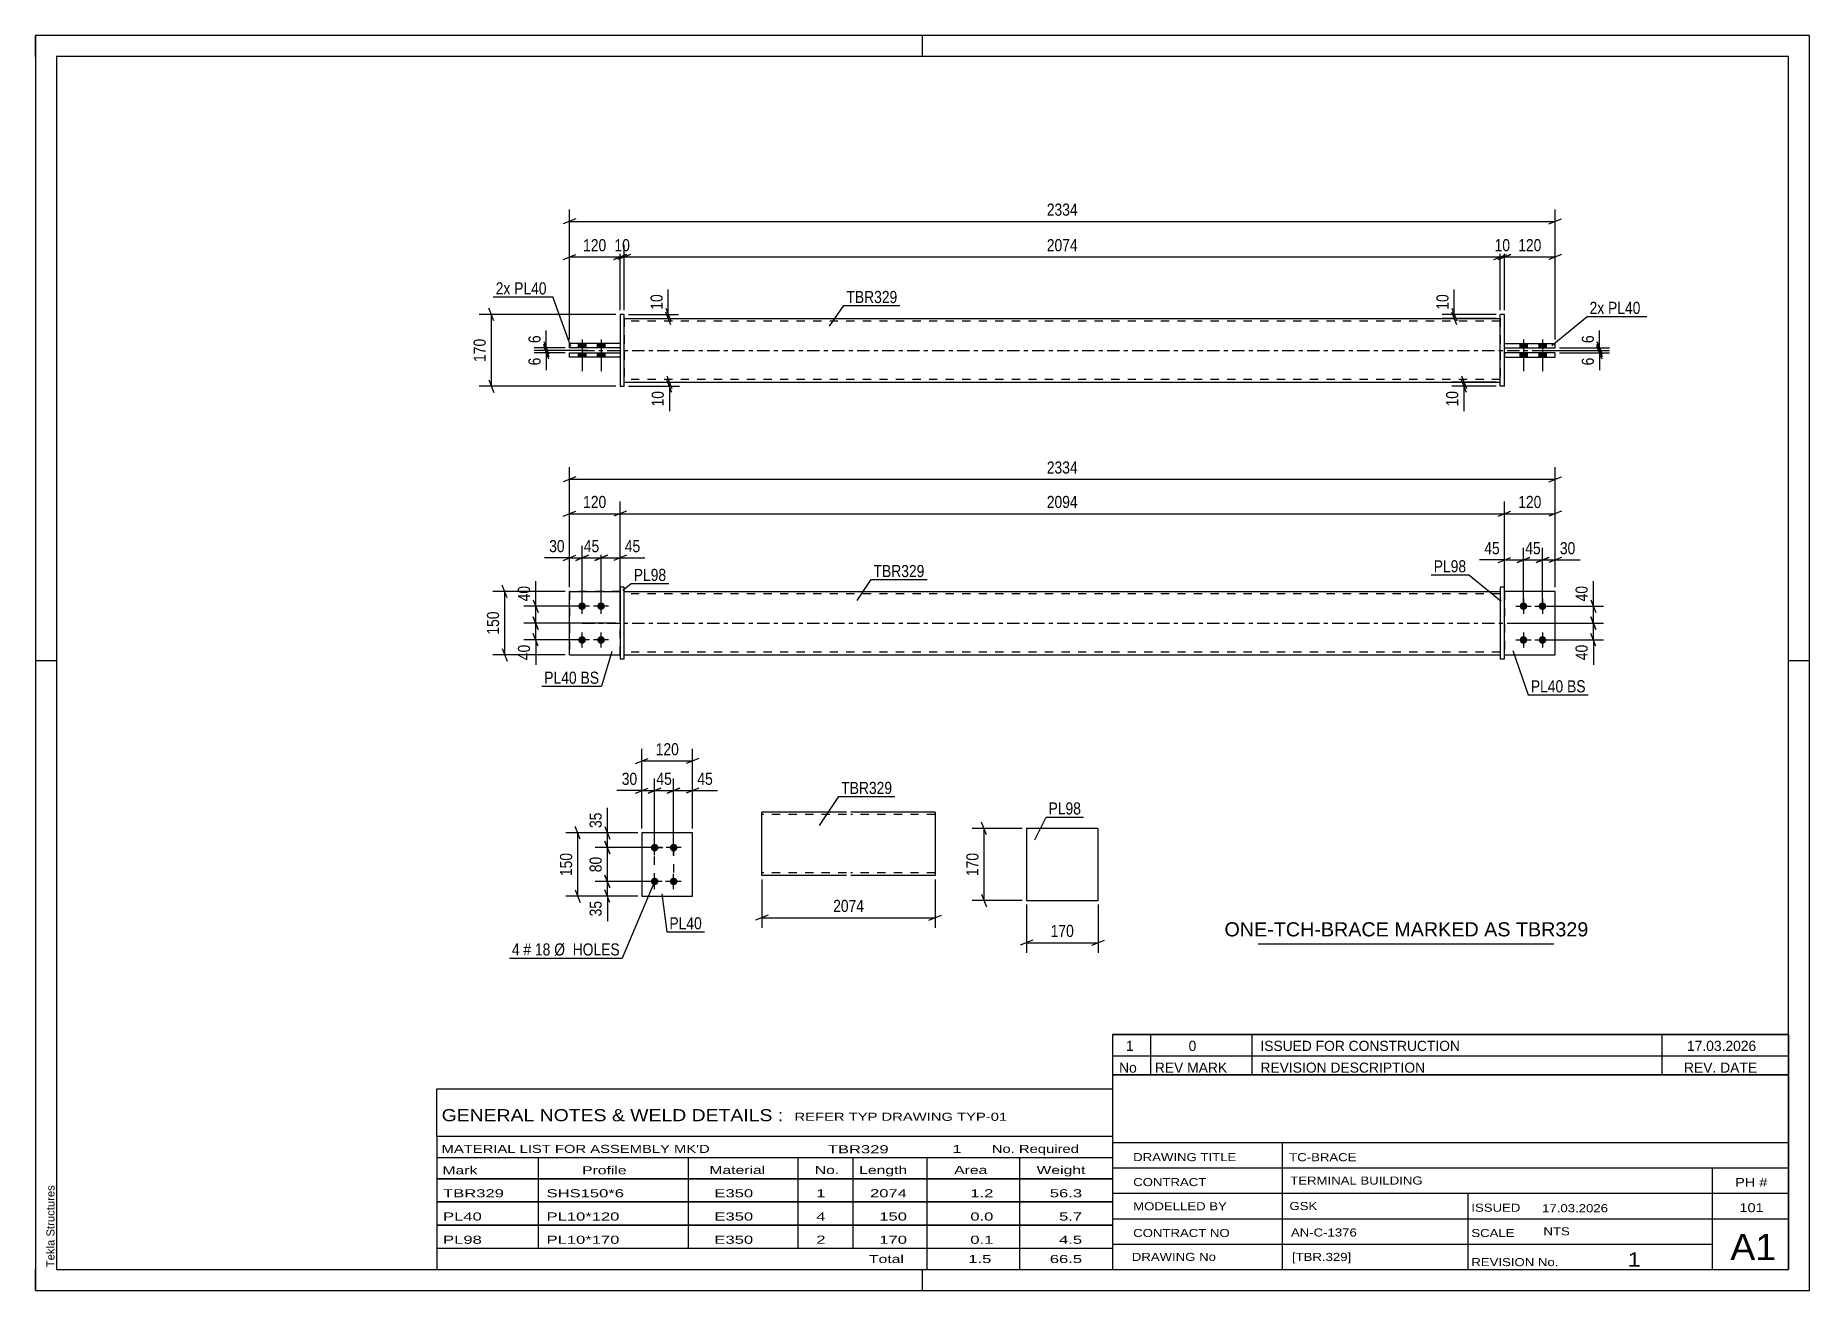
# Model space of a CAD drawing. Header units: millimetres. Extents: x 0 to 420, y 0 to 297.
import ezdxf

# ---------------------------------------------------------------- set-up
doc = ezdxf.new("R2010")
doc.units = ezdxf.units.MM
doc.linetypes.add('DXK_LINE_DOT2', pattern=[3.9198, 1.9599, -1.9599])
doc.linetypes.add('DXK_LINE_DOT3', pattern=[5.9187, 2.979, -0.9799, 0.9799, -0.9799])
doc.styles.add('Arial', font='ARIAL.TTF', dxfattribs={"height": 0.2})
doc.styles.add('Arial Narrow', font='ARIALN.TTF', dxfattribs={"height": 0.2})

# ---------------------------------------------------------------- blocks, each defined once
blk = doc.blocks.new('Unknown-580573640-1163')
at = {"color": 5, "linetype": 'Continuous'}
for p, q in [((420, 297), (0, 297)), ((0, 297), (0, 0)), ((0, 292), (0, 297)), ((210, 292), (210, 297)), ((420, 0), (420, 297)), ((415, 292), (5, 292)), ((5, 292), (5, 5)), ((415, 5), (415, 292)), ((5, 149), (0, 149)), ((420, 149), (415, 149)), ((0, 0), (0, 5)), ((5, 5), (415, 5)), ((210, 0), (210, 5)), ((0, 0), (420, 0))]:
    blk.add_line(p, q, dxfattribs=at)
at = {"color": 174, "linetype": 'Continuous', "style": 'Arial'}
blk.add_text('Tekla Structures', height=1.9102, rotation=90, dxfattribs=at).set_placement((4.5, 5.5))
blk = doc.blocks.new('Part-580573640-1794 - 1738')
at = {"color": 2, "linetype": 'Continuous'}
for p, q in [((126.4, 150.45), (126.4, 165.45)), ((126.4, 165.45), (138.4, 165.45)), ((126.4, 150.45), (138.4, 150.45))]:
    blk.add_line(p, q, dxfattribs=at)
at = {"color": 7, "linetype": 'DXK_LINE_DOT2'}
blk.add_line((138.4, 150.45), (138.4, 165.45), dxfattribs=at)
blk = doc.blocks.new('Part-580573640-1769 - 1738')
at = {"color": 2, "linetype": 'Continuous'}
for p, q in [((359.78, 165.45), (347.78, 165.45)), ((359.78, 150.45), (359.78, 165.45)), ((347.78, 150.45), (359.78, 150.45))]:
    blk.add_line(p, q, dxfattribs=at)
at = {"color": 7, "linetype": 'DXK_LINE_DOT2'}
blk.add_line((347.78, 165.45), (347.78, 150.45), dxfattribs=at)
blk = doc.blocks.new('Part-580573640-1764 - 1738')
at = {"color": 7, "linetype": 'DXK_LINE_DOT2'}
for p, q in [((359.78, 165.45), (347.78, 165.45)), ((347.78, 165.45), (347.78, 150.45)), ((359.78, 150.45), (359.78, 165.45)), ((347.78, 150.45), (359.78, 150.45))]:
    blk.add_line(p, q, dxfattribs=at)
blk = doc.blocks.new('Part-580573640-1784 - 1738')
at = {"color": 2, "linetype": 'Continuous'}
for p, q in [((346.78, 166.45), (346.78, 149.45)), ((347.78, 166.45), (346.78, 166.45)), ((347.78, 149.45), (347.78, 166.45)), ((346.78, 149.45), (347.78, 149.45))]:
    blk.add_line(p, q, dxfattribs=at)
blk = doc.blocks.new('Part-580573640-1799 - 1738')
at = {"color": 2, "linetype": 'Continuous'}
for p, q in [((139.4, 166.45), (138.4, 166.45)), ((138.4, 166.45), (138.4, 149.45)), ((139.4, 149.45), (139.4, 166.45)), ((138.4, 149.45), (139.4, 149.45))]:
    blk.add_line(p, q, dxfattribs=at)
blk = doc.blocks.new('Part-580573640-1789 - 1738')
at = {"color": 7, "linetype": 'DXK_LINE_DOT2'}
for p, q in [((138.4, 165.45), (126.4, 165.45)), ((126.4, 165.45), (126.4, 150.45)), ((138.4, 150.45), (138.4, 165.45)), ((126.4, 150.45), (138.4, 150.45))]:
    blk.add_line(p, q, dxfattribs=at)
blk = doc.blocks.new('Part-580573640-1804 - 1738')
at = {"color": 2, "linetype": 'Continuous'}
for p, q in [((139.4, 165.45), (346.78, 165.45)), ((139.4, 150.45), (346.78, 150.45))]:
    blk.add_line(p, q, dxfattribs=at)
at = {"color": 7, "linetype": 'DXK_LINE_DOT2'}
for p, q in [((139.4, 150.45), (139.4, 165.45)), ((346.78, 164.85), (139.4, 164.85)), ((346.78, 165.45), (346.78, 150.45)), ((346.78, 151.05), (139.4, 151.05))]:
    blk.add_line(p, q, dxfattribs=at)
at = {"color": 7, "linetype": 'DXK_LINE_DOT3'}
blk.add_line((129.4, 157.95), (356.78, 157.95), dxfattribs=at)
blk = doc.blocks.new('Bolt-580573640-1805 - 1738')
at = {"linetype": 'Continuous'}
for points in [[(352.28, 162.85, -1), (352.28, 161.05, -1)], [(356.78, 162.85, -1), (356.78, 161.05, -1)], [(352.28, 154.85, -1), (352.28, 153.05, -1)], [(356.78, 154.85, -1), (356.78, 153.05, -1)]]:
    blk.add_hatch(color=1, dxfattribs=at).paths.add_polyline_path(points)
at = {"color": 1, "linetype": 'Continuous'}
for p, q in [((350.48, 161.95), (354.08, 161.95)), ((352.28, 163.75), (352.28, 160.15)), ((354.98, 161.95), (358.58, 161.95)), ((356.78, 163.75), (356.78, 160.15)), ((352.28, 155.75), (352.28, 152.15)), ((356.78, 155.75), (356.78, 152.15)), ((350.48, 153.95), (354.08, 153.95)), ((354.98, 153.95), (358.58, 153.95))]:
    blk.add_line(p, q, dxfattribs=at)
blk = doc.blocks.new('Bolt-580573640-1806 - 1738')
at = {"linetype": 'Continuous'}
for points in [[(129.4, 161.05, -1), (129.4, 162.85, -1)], [(133.9, 161.05, -1), (133.9, 162.85, -1)], [(129.4, 153.05, -1), (129.4, 154.85, -1)], [(133.9, 153.05, -1), (133.9, 154.85, -1)]]:
    blk.add_hatch(color=1, dxfattribs=at).paths.add_polyline_path(points)
at = {"color": 1, "linetype": 'Continuous'}
for p, q in [((131.2, 161.95), (127.6, 161.95)), ((129.4, 160.15), (129.4, 163.75)), ((135.7, 161.95), (132.1, 161.95)), ((133.9, 160.15), (133.9, 163.75)), ((129.4, 152.15), (129.4, 155.75)), ((133.9, 152.15), (133.9, 155.75)), ((131.2, 153.95), (127.6, 153.95)), ((135.7, 153.95), (132.1, 153.95))]:
    blk.add_line(p, q, dxfattribs=at)
blk = doc.blocks.new('Part-580573640-1418 - 1390')
at = {"color": 2, "linetype": 'Continuous'}
for p, q in [((347.78, 224.09), (359.78, 224.09)), ((347.78, 223.09), (359.78, 223.09)), ((359.78, 223.09), (359.78, 224.09))]:
    blk.add_line(p, q, dxfattribs=at)
at = {"color": 7, "linetype": 'DXK_LINE_DOT2'}
blk.add_line((347.78, 223.09), (347.78, 224.09), dxfattribs=at)
blk = doc.blocks.new('Part-580573640-1445 - 1390')
at = {"color": 2, "linetype": 'Continuous'}
for p, q in [((139.4, 229.99), (346.78, 229.99)), ((139.4, 214.99), (346.78, 214.99))]:
    blk.add_line(p, q, dxfattribs=at)
at = {"color": 7, "linetype": 'DXK_LINE_DOT2'}
for p, q in [((139.4, 229.99), (139.4, 214.99)), ((346.78, 229.39), (139.4, 229.39)), ((346.78, 229.99), (346.78, 214.99)), ((346.78, 215.59), (139.4, 215.59))]:
    blk.add_line(p, q, dxfattribs=at)
at = {"color": 7, "linetype": 'DXK_LINE_DOT3'}
blk.add_line((129.4, 222.49), (356.78, 222.49), dxfattribs=at)
blk = doc.blocks.new('Bolt-580573640-1429 - 1390')
at = {"linetype": 'Continuous'}
for points in [[(128.5, 223.09), (130.3, 223.09), (130.3, 224.09), (128.5, 224.09)], [(128.5, 223.09), (130.3, 223.09), (130.3, 224.09), (128.5, 224.09)], [(133, 223.09), (134.8, 223.09), (134.8, 224.09), (133, 224.09)], [(133, 223.09), (134.8, 223.09), (134.8, 224.09), (133, 224.09)], [(128.5, 220.89), (130.3, 220.89), (130.3, 221.89), (128.5, 221.89)], [(128.5, 220.89), (130.3, 220.89), (130.3, 221.89), (128.5, 221.89)], [(133, 220.89), (134.8, 220.89), (134.8, 221.89), (133, 221.89)], [(133, 220.89), (134.8, 220.89), (134.8, 221.89), (133, 221.89)]]:
    blk.add_hatch(color=1, dxfattribs=at).paths.add_polyline_path(points)
at = {"color": 1, "linetype": 'Continuous'}
for p, q in [((128.5, 224.09), (128.5, 223.09)), ((128.5, 224.09), (128.5, 223.09)), ((129.4, 225.09), (129.4, 217.59)), ((129.4, 225.09), (129.4, 217.59)), ((130.3, 224.09), (130.3, 223.09)), ((130.3, 224.09), (130.3, 223.09)), ((133, 224.09), (133, 223.09)), ((133, 224.09), (133, 223.09)), ((133.9, 225.09), (133.9, 217.59)), ((133.9, 225.09), (133.9, 217.59)), ((134.8, 224.09), (134.8, 223.09)), ((134.8, 224.09), (134.8, 223.09)), ((128.5, 221.89), (128.5, 220.89)), ((128.5, 221.89), (128.5, 220.89)), ((130.3, 221.89), (130.3, 220.89)), ((130.3, 221.89), (130.3, 220.89)), ((133, 221.89), (133, 220.89)), ((133, 221.89), (133, 220.89)), ((134.8, 221.89), (134.8, 220.89)), ((134.8, 221.89), (134.8, 220.89))]:
    blk.add_line(p, q, dxfattribs=at)
blk = doc.blocks.new('Part-580573640-1446 - 1390')
at = {"color": 2, "linetype": 'Continuous'}
for p, q in [((139.4, 230.99), (138.4, 230.99)), ((138.4, 230.99), (138.4, 213.99)), ((139.4, 213.99), (139.4, 230.99)), ((138.4, 213.99), (139.4, 213.99))]:
    blk.add_line(p, q, dxfattribs=at)
blk = doc.blocks.new('Bolt-580573640-1430 - 1390')
at = {"linetype": 'Continuous'}
for points in [[(353.18, 224.09), (351.38, 224.09), (351.38, 223.09), (353.18, 223.09)], [(353.18, 224.09), (351.38, 224.09), (351.38, 223.09), (353.18, 223.09)], [(357.68, 224.09), (355.88, 224.09), (355.88, 223.09), (357.68, 223.09)], [(357.68, 224.09), (355.88, 224.09), (355.88, 223.09), (357.68, 223.09)], [(353.18, 221.89), (351.38, 221.89), (351.38, 220.89), (353.18, 220.89)], [(353.18, 221.89), (351.38, 221.89), (351.38, 220.89), (353.18, 220.89)], [(357.68, 221.89), (355.88, 221.89), (355.88, 220.89), (357.68, 220.89)], [(357.68, 221.89), (355.88, 221.89), (355.88, 220.89), (357.68, 220.89)]]:
    blk.add_hatch(color=1, dxfattribs=at).paths.add_polyline_path(points)
at = {"color": 1, "linetype": 'Continuous'}
for p, q in [((351.38, 224.09), (351.38, 223.09)), ((351.38, 224.09), (351.38, 223.09)), ((352.28, 225.09), (352.28, 217.59)), ((352.28, 225.09), (352.28, 217.59)), ((353.18, 224.09), (353.18, 223.09)), ((353.18, 224.09), (353.18, 223.09)), ((355.88, 224.09), (355.88, 223.09)), ((355.88, 224.09), (355.88, 223.09)), ((356.78, 225.09), (356.78, 217.59)), ((356.78, 225.09), (356.78, 217.59)), ((357.68, 224.09), (357.68, 223.09)), ((357.68, 224.09), (357.68, 223.09)), ((351.38, 221.89), (351.38, 220.89)), ((351.38, 221.89), (351.38, 220.89)), ((353.18, 221.89), (353.18, 220.89)), ((353.18, 221.89), (353.18, 220.89)), ((355.88, 221.89), (355.88, 220.89)), ((355.88, 221.89), (355.88, 220.89)), ((357.68, 221.89), (357.68, 220.89)), ((357.68, 221.89), (357.68, 220.89))]:
    blk.add_line(p, q, dxfattribs=at)
blk = doc.blocks.new('Part-580573640-1451 - 1390')
at = {"color": 2, "linetype": 'Continuous'}
for p, q in [((126.4, 221.89), (138.4, 221.89)), ((126.4, 220.89), (126.4, 221.89)), ((138.4, 220.89), (126.4, 220.89))]:
    blk.add_line(p, q, dxfattribs=at)
at = {"color": 7, "linetype": 'DXK_LINE_DOT2'}
blk.add_line((138.4, 221.89), (138.4, 220.89), dxfattribs=at)
blk = doc.blocks.new('Part-580573640-1456 - 1390')
at = {"color": 2, "linetype": 'Continuous'}
for p, q in [((138.4, 224.09), (126.4, 224.09)), ((126.4, 223.09), (126.4, 224.09)), ((138.4, 223.09), (126.4, 223.09))]:
    blk.add_line(p, q, dxfattribs=at)
at = {"color": 7, "linetype": 'DXK_LINE_DOT2'}
blk.add_line((138.4, 224.09), (138.4, 223.09), dxfattribs=at)
blk = doc.blocks.new('Part-580573640-1457 - 1390')
at = {"color": 2, "linetype": 'Continuous'}
for p, q in [((346.78, 213.99), (346.78, 230.99)), ((347.78, 230.99), (346.78, 230.99)), ((347.78, 213.99), (347.78, 230.99)), ((347.78, 213.99), (346.78, 213.99))]:
    blk.add_line(p, q, dxfattribs=at)
blk = doc.blocks.new('Part-580573640-1462 - 1390')
at = {"color": 2, "linetype": 'Continuous'}
for p, q in [((359.78, 221.89), (347.78, 221.89)), ((347.78, 220.89), (359.78, 220.89)), ((359.78, 220.89), (359.78, 221.89))]:
    blk.add_line(p, q, dxfattribs=at)
at = {"color": 7, "linetype": 'DXK_LINE_DOT2'}
blk.add_line((347.78, 221.89), (347.78, 220.89), dxfattribs=at)
blk = doc.blocks.new('Bolt-580573640-2158 - 2123')
at = {"linetype": 'Continuous'}
for points in [[(146.58, 103.91, -1), (146.58, 105.71, -1)], [(151.08, 103.91, -1), (151.08, 105.71, -1)], [(146.58, 95.91, -1), (146.58, 97.71, -1)], [(151.08, 95.91, -1), (151.08, 97.71, -1)]]:
    blk.add_hatch(color=1, dxfattribs=at).paths.add_polyline_path(points)
at = {"color": 1, "linetype": 'Continuous'}
for p, q in [((146.58, 103.01), (146.58, 106.61)), ((151.08, 103.01), (151.08, 106.61)), ((148.38, 104.81), (144.78, 104.81)), ((152.88, 104.81), (149.28, 104.81)), ((148.38, 96.81), (144.78, 96.81)), ((146.58, 95.01), (146.58, 98.61)), ((152.88, 96.81), (149.28, 96.81)), ((151.08, 95.01), (151.08, 98.61))]:
    blk.add_line(p, q, dxfattribs=at)
blk = doc.blocks.new('Part-580573640-2163 - 2123')
at = {"color": 2, "linetype": 'Continuous'}
for p, q in [((155.58, 108.31), (143.58, 108.31)), ((143.58, 108.31), (143.58, 93.31)), ((155.58, 93.31), (155.58, 108.31)), ((143.58, 93.31), (155.58, 93.31))]:
    blk.add_line(p, q, dxfattribs=at)
blk = doc.blocks.new('Part-580573640-2294 - 2288')
at = {"color": 2, "linetype": 'Continuous'}
for p, q in [((251.59, 109.31), (234.59, 109.31)), ((234.59, 109.31), (234.59, 92.31)), ((251.59, 92.31), (251.59, 109.31)), ((234.59, 92.31), (251.59, 92.31))]:
    blk.add_line(p, q, dxfattribs=at)
blk = doc.blocks.new('Part-580573640-2321 - 2313')
at = {"color": 2, "linetype": 'Continuous'}
for p, q in [((192, 113.23), (172, 113.23)), ((172, 98.32), (172, 113.23)), ((213, 113.23), (193, 113.23)), ((213, 113.23), (213, 113.14)), ((213, 113.14), (213, 112.03)), ((213, 112.03), (213, 98.23)), ((172, 98.23), (172, 98.32)), ((192, 98.23), (172, 98.23)), ((213, 98.23), (193, 98.23))]:
    blk.add_line(p, q, dxfattribs=at)
at = {"color": 7, "linetype": 'DXK_LINE_DOT2'}
for p, q in [((192, 112.63), (172, 112.63)), ((213, 112.63), (193, 112.63)), ((213, 112.88), (213, 112.03)), ((172, 98.83), (172, 98.88)), ((192, 98.83), (172, 98.83)), ((172, 98.23), (172, 98.23)), ((213, 98.83), (193, 98.83)), ((213, 98.88), (213, 98.97)), ((213, 98.83), (213, 98.88)), ((213, 98.83), (213, 98.88))]:
    blk.add_line(p, q, dxfattribs=at)
blk = doc.blocks.new('Rectangle-580573640-2273 - 2123')
at = {"color": 1, "linetype": 'DXK_LINE_DOT2'}
blk.add_lwpolyline([(146.58, 104.81), (151.08, 104.81), (151.08, 96.81), (146.58, 96.81), (146.58, 104.81)], close=True, dxfattribs=at)
blk = doc.blocks.new('StraightDimension-580573640-1826 - 1738')
at = {"color": 7, "linetype": 'Continuous'}
for p, q in [((350.78, 172.29), (353.78, 173.49)), ((352.28, 162.95), (352.28, 175.74)), ((352.28, 172.89), (356.78, 172.89)), ((358.28, 173.49), (355.28, 172.29)), ((356.78, 162.95), (356.78, 175.74))]:
    blk.add_line(p, q, dxfattribs=at)
at = {"color": 0}
blk.add_wipeout([(356.96, 173.64), (356.96, 177.84), (352.1, 177.84), (352.1, 173.64)], dxfattribs=at)
at = {"color": 3, "style": 'Arial Narrow'}
blk.add_text('45', height=2.863, dxfattribs=at).set_placement((352.7, 174.24))
blk = doc.blocks.new('StraightDimension-580573640-1914 - 1738')
at = {"color": 7, "linetype": 'Continuous'}
for p, q in [((138.4, 158.95), (138.4, 186.68)), ((347.78, 166.45), (347.78, 186.68)), ((139.9, 184.43), (136.9, 183.23)), ((138.4, 183.83), (347.78, 183.83)), ((346.28, 183.23), (349.28, 184.43))]:
    blk.add_line(p, q, dxfattribs=at)
at = {"color": 0}
blk.add_wipeout([(247.34, 184.58), (247.34, 188.78), (238.83, 188.78), (238.83, 184.58)], dxfattribs=at)
at = {"color": 3, "style": 'Arial Narrow'}
blk.add_text('2094', height=2.863, dxfattribs=at).set_placement((239.43, 185.18))
blk = doc.blocks.new('StraightDimension-580573640-1991 - 1738')
at = {"color": 7, "linetype": 'Continuous'}
for p, q in [((137.4, 157.95), (115.58, 157.95)), ((117.83, 159.45), (119.03, 156.45)), ((119.03, 152.45), (117.83, 155.45)), ((118.43, 153.95), (118.43, 157.95)), ((128.4, 153.95), (115.58, 153.95))]:
    blk.add_line(p, q, dxfattribs=at)
at = {"color": 0}
blk.add_wipeout([(117.68, 153.43), (113.48, 153.43), (113.48, 148.57), (117.68, 148.57)], dxfattribs=at)
at = {"color": 7, "linetype": 'Continuous'}
blk.add_line((118.43, 153.95), (118.43, 148.05), dxfattribs=at)
blk.add_line((118.43, 153.95), (118.43, 148.05), dxfattribs=at)
at = {"color": 3, "style": 'Arial Narrow'}
blk.add_text('40', height=2.863, rotation=90.0002, dxfattribs=at).set_placement((117.08, 149.17))
blk = doc.blocks.new('StraightDimension-580573640-1974 - 1738')
at = {"color": 7, "linetype": 'Continuous'}
for p, q in [((132.4, 172.78), (135.4, 173.98)), ((133.9, 162.95), (133.9, 176.23)), ((133.9, 173.38), (138.4, 173.38)), ((139.9, 173.98), (136.9, 172.78)), ((138.4, 166.45), (138.4, 176.23))]:
    blk.add_line(p, q, dxfattribs=at)
at = {"color": 0}
blk.add_wipeout([(143.78, 174.13), (143.78, 178.33), (138.92, 178.33), (138.92, 174.13)], dxfattribs=at)
at = {"color": 7, "linetype": 'Continuous'}
blk.add_line((138.4, 173.38), (144.3, 173.38), dxfattribs=at)
blk.add_line((138.4, 173.38), (144.3, 173.38), dxfattribs=at)
at = {"color": 3, "style": 'Arial Narrow'}
blk.add_text('45', height=2.863, dxfattribs=at).set_placement((139.52, 174.73))
blk = doc.blocks.new('StraightDimension-580573640-2000 - 1738')
at = {"color": 7, "linetype": 'Continuous'}
for p, q in [((128.4, 161.95), (115.58, 161.95)), ((117.83, 163.45), (119.03, 160.45)), ((118.43, 157.95), (118.43, 161.95)), ((137.4, 157.95), (115.58, 157.95)), ((119.03, 156.45), (117.83, 159.45))]:
    blk.add_line(p, q, dxfattribs=at)
at = {"color": 0}
blk.add_wipeout([(117.68, 167.34), (113.48, 167.34), (113.48, 162.48), (117.68, 162.48)], dxfattribs=at)
at = {"color": 7, "linetype": 'Continuous'}
blk.add_line((118.43, 161.95), (118.43, 167.86), dxfattribs=at)
blk.add_line((118.43, 161.95), (118.43, 167.86), dxfattribs=at)
at = {"color": 3, "style": 'Arial Narrow'}
blk.add_text('40', height=2.863, rotation=90.0002, dxfattribs=at).set_placement((117.08, 163.08))
blk = doc.blocks.new('StraightDimension-580573640-1961 - 1738')
at = {"color": 7, "linetype": 'Continuous'}
for p, q in [((127.9, 172.78), (130.9, 173.98)), ((129.4, 162.95), (129.4, 176.23)), ((129.4, 173.38), (133.9, 173.38)), ((135.4, 173.98), (132.4, 172.78)), ((133.9, 162.95), (133.9, 176.23))]:
    blk.add_line(p, q, dxfattribs=at)
at = {"color": 0}
blk.add_wipeout([(134.08, 174.13), (134.08, 178.33), (129.22, 178.33), (129.22, 174.13)], dxfattribs=at)
at = {"color": 3, "style": 'Arial Narrow'}
blk.add_text('45', height=2.863, dxfattribs=at).set_placement((129.82, 174.73))
blk = doc.blocks.new('StraightDimension-580573640-1810 - 1738')
at = {"color": 7, "linetype": 'Continuous'}
for p, q in [((355.28, 172.29), (358.28, 173.49)), ((356.78, 162.95), (356.78, 175.74)), ((356.78, 172.89), (359.78, 172.89)), ((361.28, 173.49), (358.28, 172.29)), ((359.78, 166.45), (359.78, 175.74))]:
    blk.add_line(p, q, dxfattribs=at)
at = {"color": 0}
blk.add_wipeout([(365.16, 173.64), (365.16, 177.84), (360.3, 177.84), (360.3, 173.64)], dxfattribs=at)
at = {"color": 7, "linetype": 'Continuous'}
blk.add_line((359.78, 172.89), (365.68, 172.89), dxfattribs=at)
blk.add_line((359.78, 172.89), (365.68, 172.89), dxfattribs=at)
at = {"color": 3, "style": 'Arial Narrow'}
blk.add_text('30', height=2.863, dxfattribs=at).set_placement((360.9, 174.24))
blk = doc.blocks.new('StraightDimension-580573640-1839 - 1738')
at = {"color": 7, "linetype": 'Continuous'}
for p, q in [((346.28, 172.29), (349.28, 173.49)), ((347.78, 166.45), (347.78, 175.74)), ((347.78, 172.89), (352.28, 172.89)), ((353.78, 173.49), (350.78, 172.29)), ((352.28, 162.95), (352.28, 175.74))]:
    blk.add_line(p, q, dxfattribs=at)
at = {"color": 0}
blk.add_wipeout([(347.25, 173.64), (347.25, 177.84), (342.4, 177.84), (342.4, 173.64)], dxfattribs=at)
at = {"color": 7, "linetype": 'Continuous'}
blk.add_line((347.78, 172.89), (341.87, 172.89), dxfattribs=at)
blk.add_line((347.78, 172.89), (341.87, 172.89), dxfattribs=at)
at = {"color": 3, "style": 'Arial Narrow'}
blk.add_text('45', height=2.863, dxfattribs=at).set_placement((343, 174.24))
blk = doc.blocks.new('StraightDimension-580573640-1856 - 1738')
at = {"color": 7, "linetype": 'Continuous'}
for p, q in [((126.4, 166.45), (126.4, 194.83)), ((359.78, 166.45), (359.78, 194.83)), ((127.9, 192.58), (124.9, 191.38)), ((126.4, 191.98), (359.78, 191.98)), ((358.28, 191.38), (361.28, 192.58))]:
    blk.add_line(p, q, dxfattribs=at)
at = {"color": 0}
blk.add_wipeout([(247.34, 192.73), (247.34, 196.93), (238.83, 196.93), (238.83, 192.73)], dxfattribs=at)
at = {"color": 3, "style": 'Arial Narrow'}
blk.add_text('2334', height=2.863, dxfattribs=at).set_placement((239.43, 193.33))
blk = doc.blocks.new('StraightDimension-580573640-1876 - 1738')
at = {"color": 7, "linetype": 'Continuous'}
for p, q in [((357.78, 161.95), (371.22, 161.95)), ((368.22, 163.45), (369.42, 160.45)), ((368.82, 157.95), (368.82, 161.95)), ((348.78, 157.95), (371.22, 157.95)), ((369.42, 156.45), (368.22, 159.45))]:
    blk.add_line(p, q, dxfattribs=at)
at = {"color": 0}
blk.add_wipeout([(368.07, 167.34), (363.87, 167.34), (363.87, 162.48), (368.07, 162.48)], dxfattribs=at)
at = {"color": 7, "linetype": 'Continuous'}
blk.add_line((368.82, 161.95), (368.82, 167.86), dxfattribs=at)
blk.add_line((368.82, 161.95), (368.82, 167.86), dxfattribs=at)
at = {"color": 3, "style": 'Arial Narrow'}
blk.add_text('40', height=2.863, rotation=90.0002, dxfattribs=at).set_placement((367.47, 163.08))
blk = doc.blocks.new('StraightDimension-580573640-1885 - 1738')
at = {"color": 7, "linetype": 'Continuous'}
for p, q in [((348.78, 157.95), (371.22, 157.95)), ((368.22, 159.45), (369.42, 156.45)), ((369.42, 152.45), (368.22, 155.45)), ((368.82, 153.95), (368.82, 157.95)), ((357.78, 153.95), (371.22, 153.95))]:
    blk.add_line(p, q, dxfattribs=at)
at = {"color": 0}
blk.add_wipeout([(368.07, 153.43), (363.87, 153.43), (363.87, 148.57), (368.07, 148.57)], dxfattribs=at)
at = {"color": 7, "linetype": 'Continuous'}
blk.add_line((368.82, 153.95), (368.82, 148.05), dxfattribs=at)
blk.add_line((368.82, 153.95), (368.82, 148.05), dxfattribs=at)
at = {"color": 3, "style": 'Arial Narrow'}
blk.add_text('40', height=2.863, rotation=90.0002, dxfattribs=at).set_placement((367.47, 149.17))
blk = doc.blocks.new('StraightDimension-580573640-1895 - 1738')
at = {"color": 7, "linetype": 'Continuous'}
for p, q in [((347.78, 166.45), (347.78, 186.68)), ((359.78, 166.45), (359.78, 186.68)), ((346.28, 183.23), (349.28, 184.43)), ((347.78, 183.83), (359.78, 183.83)), ((361.28, 184.43), (358.28, 183.23))]:
    blk.add_line(p, q, dxfattribs=at)
at = {"color": 0}
blk.add_wipeout([(357.12, 184.58), (357.12, 188.78), (350.44, 188.78), (350.44, 184.58)], dxfattribs=at)
at = {"color": 3, "style": 'Arial Narrow'}
blk.add_text('120', height=2.863, dxfattribs=at).set_placement((351.04, 185.18))
blk = doc.blocks.new('StraightDimension-580573640-1929 - 1738')
at = {"color": 7, "linetype": 'Continuous'}
for p, q in [((126.4, 166.45), (126.4, 186.68)), ((138.4, 158.95), (138.4, 186.68)), ((124.9, 183.23), (127.9, 184.43)), ((126.4, 183.83), (138.4, 183.83)), ((139.9, 184.43), (136.9, 183.23))]:
    blk.add_line(p, q, dxfattribs=at)
at = {"color": 0}
blk.add_wipeout([(135.74, 184.58), (135.74, 188.78), (129.05, 188.78), (129.05, 184.58)], dxfattribs=at)
at = {"color": 3, "style": 'Arial Narrow'}
blk.add_text('120', height=2.863, dxfattribs=at).set_placement((129.65, 185.18))
blk = doc.blocks.new('StraightDimension-580573640-1945 - 1738')
at = {"color": 7, "linetype": 'Continuous'}
for p, q in [((124.9, 172.78), (127.9, 173.98)), ((126.4, 166.45), (126.4, 176.23)), ((126.4, 173.38), (129.4, 173.38)), ((130.9, 173.98), (127.9, 172.78)), ((129.4, 162.95), (129.4, 176.23))]:
    blk.add_line(p, q, dxfattribs=at)
at = {"color": 0}
blk.add_wipeout([(125.87, 174.13), (125.87, 178.33), (121.02, 178.33), (121.02, 174.13)], dxfattribs=at)
at = {"color": 7, "linetype": 'Continuous'}
blk.add_line((126.4, 173.38), (120.49, 173.38), dxfattribs=at)
blk.add_line((126.4, 173.38), (120.49, 173.38), dxfattribs=at)
at = {"color": 3, "style": 'Arial Narrow'}
blk.add_text('30', height=2.863, dxfattribs=at).set_placement((121.62, 174.73))
blk = doc.blocks.new('StraightDimension-580573640-2010 - 1738')
at = {"color": 7, "linetype": 'Continuous'}
for p, q in [((125.4, 165.45), (108.25, 165.45)), ((111.7, 163.95), (110.5, 166.95)), ((111.1, 150.45), (111.1, 165.45)), ((110.5, 151.95), (111.7, 148.95)), ((125.4, 150.45), (108.25, 150.45))]:
    blk.add_line(p, q, dxfattribs=at)
at = {"color": 0}
blk.add_wipeout([(110.35, 161.3), (106.15, 161.3), (106.15, 154.61), (110.35, 154.61)], dxfattribs=at)
at = {"color": 3, "style": 'Arial Narrow'}
blk.add_text('150', height=2.863, rotation=90.0002, dxfattribs=at).set_placement((109.75, 155.21))
blk = doc.blocks.new('StraightDimension-580573640-1691 - 1390')
at = {"color": 7, "linetype": 'Continuous'}
for p, q in [((120.32, 223.99), (121.52, 220.99)), ((121.52, 220.39), (120.32, 223.39)), ((130.65, 222.49), (118.07, 222.49)), ((125.4, 221.89), (118.07, 221.89)), ((120.92, 221.89), (120.92, 222.49))]:
    blk.add_line(p, q, dxfattribs=at)
at = {"color": 0}
blk.add_wipeout([(120.17, 221.36), (115.97, 221.36), (115.97, 218.33), (120.17, 218.33)], dxfattribs=at)
at = {"color": 7, "linetype": 'Continuous'}
blk.add_line((120.92, 221.89), (120.92, 217.81), dxfattribs=at)
blk.add_line((120.92, 221.89), (120.92, 217.81), dxfattribs=at)
at = {"color": 3, "style": 'Arial Narrow'}
blk.add_text('6', height=2.86, rotation=90.0002, dxfattribs=at).set_placement((119.57, 218.93))
blk = doc.blocks.new('StraightDimension-580573640-1552 - 1390')
at = {"color": 7, "linetype": 'Continuous'}
for p, q in [((335.28, 232.49), (336.48, 229.49)), ((336.48, 228.49), (335.28, 231.49)), ((345.78, 230.99), (333.03, 230.99)), ((345.78, 229.99), (333.03, 229.99)), ((335.88, 229.99), (335.88, 230.99))]:
    blk.add_line(p, q, dxfattribs=at)
at = {"color": 0}
blk.add_wipeout([(335.13, 236.37), (330.93, 236.37), (330.93, 231.51), (335.13, 231.51)], dxfattribs=at)
at = {"color": 7, "linetype": 'Continuous'}
blk.add_line((335.88, 230.99), (335.88, 236.89), dxfattribs=at)
blk.add_line((335.88, 230.99), (335.88, 236.89), dxfattribs=at)
at = {"color": 3, "style": 'Arial Narrow'}
blk.add_text('10', height=2.863, rotation=90.0002, dxfattribs=at).set_placement((334.53, 232.11))
blk = doc.blocks.new('StraightDimension-580573640-1639 - 1390')
at = {"color": 7, "linetype": 'Continuous'}
for p, q in [((149.22, 232.49), (150.42, 229.49)), ((150.42, 228.49), (149.22, 231.49)), ((140.4, 230.99), (152.22, 230.99)), ((140.4, 229.99), (152.22, 229.99)), ((149.82, 229.99), (149.82, 230.99))]:
    blk.add_line(p, q, dxfattribs=at)
at = {"color": 0}
blk.add_wipeout([(149.07, 236.37), (144.87, 236.37), (144.87, 231.51), (149.07, 231.51)], dxfattribs=at)
at = {"color": 7, "linetype": 'Continuous'}
blk.add_line((149.82, 230.99), (149.82, 236.89), dxfattribs=at)
blk.add_line((149.82, 230.99), (149.82, 236.89), dxfattribs=at)
at = {"color": 3, "style": 'Arial Narrow'}
blk.add_text('10', height=2.863, rotation=90.0002, dxfattribs=at).set_placement((148.47, 232.11))
blk = doc.blocks.new('StraightDimension-580573640-1538 - 1390')
at = {"color": 7, "linetype": 'Continuous'}
for p, q in [((345.78, 214.99), (335.33, 214.99)), ((337.58, 216.49), (338.78, 213.49)), ((338.78, 212.49), (337.58, 215.49)), ((338.18, 213.99), (338.18, 214.99)), ((345.78, 213.99), (335.33, 213.99))]:
    blk.add_line(p, q, dxfattribs=at)
at = {"color": 0}
blk.add_wipeout([(337.43, 213.46), (333.23, 213.46), (333.23, 208.61), (337.43, 208.61)], dxfattribs=at)
at = {"color": 7, "linetype": 'Continuous'}
blk.add_line((338.18, 213.99), (338.18, 208.08), dxfattribs=at)
blk.add_line((338.18, 213.99), (338.18, 208.08), dxfattribs=at)
at = {"color": 3, "style": 'Arial Narrow'}
blk.add_text('10', height=2.863, rotation=90.0002, dxfattribs=at).set_placement((336.83, 209.21))
blk = doc.blocks.new('StraightDimension-580573640-1567 - 1390')
at = {"color": 7, "linetype": 'Continuous'}
for p, q in [((127.9, 253.61), (124.9, 252.41)), ((126.4, 225.09), (126.4, 255.86)), ((126.4, 253.01), (359.78, 253.01)), ((358.28, 252.41), (361.28, 253.61)), ((359.78, 225.09), (359.78, 255.86))]:
    blk.add_line(p, q, dxfattribs=at)
at = {"color": 0}
blk.add_wipeout([(247.34, 253.76), (247.34, 257.96), (238.83, 257.96), (238.83, 253.76)], dxfattribs=at)
at = {"color": 3, "style": 'Arial Narrow'}
blk.add_text('2334', height=2.863, dxfattribs=at).set_placement((239.43, 254.36))
blk = doc.blocks.new('StraightDimension-580573640-1578 - 1390')
at = {"color": 7, "linetype": 'Continuous'}
for p, q in [((346.28, 244), (349.28, 245.2)), ((347.78, 231.99), (347.78, 247.45)), ((347.78, 244.6), (359.78, 244.6)), ((361.28, 245.2), (358.28, 244)), ((359.78, 225.09), (359.78, 247.45))]:
    blk.add_line(p, q, dxfattribs=at)
at = {"color": 0}
blk.add_wipeout([(357.12, 245.35), (357.12, 249.55), (350.44, 249.55), (350.44, 245.35)], dxfattribs=at)
at = {"color": 3, "style": 'Arial Narrow'}
blk.add_text('120', height=2.863, dxfattribs=at).set_placement((351.04, 245.95))
blk = doc.blocks.new('StraightDimension-580573640-1588 - 1390')
at = {"color": 7, "linetype": 'Continuous'}
for p, q in [((124.9, 244), (127.9, 245.2)), ((126.4, 225.09), (126.4, 247.45)), ((126.4, 244.6), (138.4, 244.6)), ((139.9, 245.2), (136.9, 244)), ((138.4, 231.99), (138.4, 247.45))]:
    blk.add_line(p, q, dxfattribs=at)
at = {"color": 0}
blk.add_wipeout([(135.74, 245.35), (135.74, 249.55), (129.05, 249.55), (129.05, 245.35)], dxfattribs=at)
at = {"color": 3, "style": 'Arial Narrow'}
blk.add_text('120', height=2.863, dxfattribs=at).set_placement((129.65, 245.95))
blk = doc.blocks.new('StraightDimension-580573640-1598 - 1390')
at = {"color": 7, "linetype": 'Continuous'}
for p, q in [((136.9, 244), (139.9, 245.2)), ((140.9, 245.2), (137.9, 244)), ((138.4, 231.99), (138.4, 247.45)), ((138.4, 244.6), (139.4, 244.6)), ((139.4, 231.99), (139.4, 247.45))]:
    blk.add_line(p, q, dxfattribs=at)
at = {"color": 0}
blk.add_wipeout([(141.33, 245.35), (141.33, 249.55), (136.47, 249.55), (136.47, 245.35)], dxfattribs=at)
at = {"color": 3, "style": 'Arial Narrow'}
blk.add_text('10', height=2.863, dxfattribs=at).set_placement((137.07, 245.95))
blk = doc.blocks.new('StraightDimension-580573640-1608 - 1390')
at = {"color": 7, "linetype": 'Continuous'}
for p, q in [((140.9, 245.2), (137.9, 244)), ((139.4, 231.99), (139.4, 247.45)), ((139.4, 244.6), (346.78, 244.6)), ((345.28, 244), (348.28, 245.2)), ((346.78, 231.99), (346.78, 247.45))]:
    blk.add_line(p, q, dxfattribs=at)
at = {"color": 0}
blk.add_wipeout([(247.34, 245.35), (247.34, 249.55), (238.83, 249.55), (238.83, 245.35)], dxfattribs=at)
at = {"color": 3, "style": 'Arial Narrow'}
blk.add_text('2074', height=2.863, dxfattribs=at).set_placement((239.43, 245.95))
blk = doc.blocks.new('StraightDimension-580573640-1618 - 1390')
at = {"color": 7, "linetype": 'Continuous'}
for p, q in [((345.28, 244), (348.28, 245.2)), ((349.28, 245.2), (346.28, 244)), ((346.78, 231.99), (346.78, 247.45)), ((346.78, 244.6), (347.78, 244.6)), ((347.78, 231.99), (347.78, 247.45))]:
    blk.add_line(p, q, dxfattribs=at)
at = {"color": 0}
blk.add_wipeout([(349.71, 245.35), (349.71, 249.55), (344.85, 249.55), (344.85, 245.35)], dxfattribs=at)
at = {"color": 3, "style": 'Arial Narrow'}
blk.add_text('10', height=2.863, dxfattribs=at).set_placement((345.45, 245.95))
blk = doc.blocks.new('StraightDimension-580573640-1629 - 1390')
at = {"color": 7, "linetype": 'Continuous'}
for p, q in [((140.4, 214.99), (152.49, 214.99)), ((149.49, 216.49), (150.69, 213.49)), ((150.69, 212.49), (149.49, 215.49)), ((150.09, 213.99), (150.09, 214.99)), ((140.4, 213.99), (152.49, 213.99))]:
    blk.add_line(p, q, dxfattribs=at)
at = {"color": 0}
blk.add_wipeout([(149.34, 213.46), (145.14, 213.46), (145.14, 208.61), (149.34, 208.61)], dxfattribs=at)
at = {"color": 7, "linetype": 'Continuous'}
blk.add_line((150.09, 213.99), (150.09, 208.08), dxfattribs=at)
blk.add_line((150.09, 213.99), (150.09, 208.08), dxfattribs=at)
at = {"color": 3, "style": 'Arial Narrow'}
blk.add_text('10', height=2.863, rotation=90.0002, dxfattribs=at).set_placement((148.74, 209.21))
blk = doc.blocks.new('StraightDimension-580573640-1650 - 1390')
at = {"color": 7, "linetype": 'Continuous'}
for p, q in [((369.68, 223.99), (370.88, 220.99)), ((370.88, 220.39), (369.68, 223.39)), ((355.53, 222.49), (372.68, 222.49)), ((360.78, 221.89), (372.68, 221.89)), ((370.28, 221.89), (370.28, 222.49))]:
    blk.add_line(p, q, dxfattribs=at)
at = {"color": 0}
blk.add_wipeout([(369.53, 221.36), (365.33, 221.36), (365.33, 218.33), (369.53, 218.33)], dxfattribs=at)
at = {"color": 7, "linetype": 'Continuous'}
blk.add_line((370.28, 221.89), (370.28, 217.81), dxfattribs=at)
blk.add_line((370.28, 221.89), (370.28, 217.81), dxfattribs=at)
at = {"color": 3, "style": 'Arial Narrow'}
blk.add_text('6', height=2.86, rotation=90.0002, dxfattribs=at).set_placement((368.93, 218.93))
blk = doc.blocks.new('StraightDimension-580573640-1661 - 1390')
at = {"color": 7, "linetype": 'Continuous'}
for p, q in [((360.78, 223.09), (372.68, 223.09)), ((369.68, 224.59), (370.88, 221.59)), ((370.88, 220.99), (369.68, 223.99)), ((370.28, 222.49), (370.28, 223.09)), ((355.53, 222.49), (372.68, 222.49))]:
    blk.add_line(p, q, dxfattribs=at)
at = {"color": 0}
blk.add_wipeout([(369.53, 226.64), (365.33, 226.64), (365.33, 223.61), (369.53, 223.61)], dxfattribs=at)
at = {"color": 7, "linetype": 'Continuous'}
blk.add_line((370.28, 223.09), (370.28, 227.17), dxfattribs=at)
blk.add_line((370.28, 223.09), (370.28, 227.17), dxfattribs=at)
at = {"color": 3, "style": 'Arial Narrow'}
blk.add_text('6', height=2.86, rotation=90.0002, dxfattribs=at).set_placement((368.93, 224.21))
blk = doc.blocks.new('StraightDimension-580573640-1670 - 1390')
at = {"color": 7, "linetype": 'Continuous'}
for p, q in [((108.53, 229.49), (107.33, 232.49)), ((137.4, 230.99), (105.08, 230.99)), ((107.93, 213.99), (107.93, 230.99)), ((107.33, 215.49), (108.53, 212.49)), ((137.4, 213.99), (105.08, 213.99))]:
    blk.add_line(p, q, dxfattribs=at)
at = {"color": 0}
blk.add_wipeout([(107.18, 225.83), (102.98, 225.83), (102.98, 219.15), (107.18, 219.15)], dxfattribs=at)
at = {"color": 3, "style": 'Arial Narrow'}
blk.add_text('170', height=2.863, rotation=90.0002, dxfattribs=at).set_placement((106.58, 219.75))
blk = doc.blocks.new('StraightDimension-580573640-1681 - 1390')
at = {"color": 7, "linetype": 'Continuous'}
for p, q in [((125.4, 223.09), (118.07, 223.09)), ((120.32, 224.59), (121.52, 221.59)), ((121.52, 220.99), (120.32, 223.99)), ((120.92, 222.49), (120.92, 223.09)), ((130.65, 222.49), (118.07, 222.49))]:
    blk.add_line(p, q, dxfattribs=at)
at = {"color": 0}
blk.add_wipeout([(120.17, 226.64), (115.97, 226.64), (115.97, 223.61), (120.17, 223.61)], dxfattribs=at)
at = {"color": 7, "linetype": 'Continuous'}
blk.add_line((120.92, 223.09), (120.92, 227.17), dxfattribs=at)
blk.add_line((120.92, 223.09), (120.92, 227.17), dxfattribs=at)
at = {"color": 3, "style": 'Arial Narrow'}
blk.add_text('6', height=2.86, rotation=90.0002, dxfattribs=at).set_placement((119.57, 224.21))
blk = doc.blocks.new('StraightDimension-580573640-2166 - 2123')
at = {"color": 7, "linetype": 'Continuous'}
for p, q in [((143.58, 109.31), (143.58, 128.16)), ((155.58, 109.31), (155.58, 128.16)), ((142.08, 124.71), (145.08, 125.91)), ((143.58, 125.31), (155.58, 125.31)), ((157.08, 125.91), (154.08, 124.71))]:
    blk.add_line(p, q, dxfattribs=at)
at = {"color": 0}
blk.add_wipeout([(152.92, 126.06), (152.92, 130.26), (146.24, 130.26), (146.24, 126.06)], dxfattribs=at)
at = {"color": 3, "style": 'Arial Narrow'}
blk.add_text('120', height=2.863, dxfattribs=at).set_placement((146.84, 126.66))
blk = doc.blocks.new('StraightDimension-580573640-2183 - 2123')
at = {"color": 7, "linetype": 'Continuous'}
for p, q in [((145.08, 117.71), (148.08, 118.91)), ((146.58, 105.81), (146.58, 121.16)), ((146.58, 118.31), (151.08, 118.31)), ((152.58, 118.91), (149.58, 117.71)), ((151.08, 105.81), (151.08, 121.16))]:
    blk.add_line(p, q, dxfattribs=at)
at = {"color": 0}
blk.add_wipeout([(151.26, 119.06), (151.26, 123.26), (146.4, 123.26), (146.4, 119.06)], dxfattribs=at)
at = {"color": 3, "style": 'Arial Narrow'}
blk.add_text('45', height=2.863, dxfattribs=at).set_placement((147, 119.66))
blk = doc.blocks.new('StraightDimension-580573640-2193 - 2123')
at = {"color": 7, "linetype": 'Continuous'}
for p, q in [((142.08, 117.71), (145.08, 118.91)), ((143.58, 109.31), (143.58, 121.16)), ((143.58, 118.31), (146.58, 118.31)), ((148.08, 118.91), (145.08, 117.71)), ((146.58, 105.81), (146.58, 121.16))]:
    blk.add_line(p, q, dxfattribs=at)
at = {"color": 0}
blk.add_wipeout([(143.05, 119.06), (143.05, 123.26), (138.2, 123.26), (138.2, 119.06)], dxfattribs=at)
at = {"color": 7, "linetype": 'Continuous'}
blk.add_line((143.58, 118.31), (137.67, 118.31), dxfattribs=at)
blk.add_line((143.58, 118.31), (137.67, 118.31), dxfattribs=at)
at = {"color": 3, "style": 'Arial Narrow'}
blk.add_text('30', height=2.863, dxfattribs=at).set_placement((138.8, 119.66))
blk = doc.blocks.new('StraightDimension-580573640-2206 - 2123')
at = {"color": 7, "linetype": 'Continuous'}
for p, q in [((149.58, 117.71), (152.58, 118.91)), ((151.08, 105.81), (151.08, 121.16)), ((151.08, 118.31), (155.58, 118.31)), ((157.08, 118.91), (154.08, 117.71)), ((155.58, 109.31), (155.58, 121.16))]:
    blk.add_line(p, q, dxfattribs=at)
at = {"color": 0}
blk.add_wipeout([(160.96, 119.06), (160.96, 123.26), (156.1, 123.26), (156.1, 119.06)], dxfattribs=at)
at = {"color": 7, "linetype": 'Continuous'}
blk.add_line((155.58, 118.31), (161.48, 118.31), dxfattribs=at)
blk.add_line((155.58, 118.31), (161.48, 118.31), dxfattribs=at)
at = {"color": 3, "style": 'Arial Narrow'}
blk.add_text('45', height=2.863, dxfattribs=at).set_placement((156.7, 119.66))
blk = doc.blocks.new('StraightDimension-580573640-2220 - 2123')
at = {"color": 7, "linetype": 'Continuous'}
for p, q in [((128.99, 106.81), (127.79, 109.81)), ((142.58, 108.31), (125.54, 108.31)), ((128.39, 93.31), (128.39, 108.31)), ((142.58, 93.31), (125.54, 93.31)), ((127.79, 94.81), (128.99, 91.81))]:
    blk.add_line(p, q, dxfattribs=at)
at = {"color": 0}
blk.add_wipeout([(127.64, 104.16), (123.44, 104.16), (123.44, 97.47), (127.64, 97.47)], dxfattribs=at)
at = {"color": 3, "style": 'Arial Narrow'}
blk.add_text('150', height=2.863, rotation=90.0002, dxfattribs=at).set_placement((127.04, 98.07))
blk = doc.blocks.new('StraightDimension-580573640-2237 - 2123')
at = {"color": 7, "linetype": 'Continuous'}
for p, q in [((145.58, 96.81), (132.54, 96.81)), ((134.79, 98.31), (135.99, 95.31)), ((135.39, 93.31), (135.39, 96.81)), ((142.58, 93.31), (132.54, 93.31)), ((135.99, 91.81), (134.79, 94.81))]:
    blk.add_line(p, q, dxfattribs=at)
at = {"color": 0}
blk.add_wipeout([(134.64, 92.79), (130.44, 92.79), (130.44, 87.93), (134.64, 87.93)], dxfattribs=at)
at = {"color": 7, "linetype": 'Continuous'}
blk.add_line((135.39, 93.31), (135.39, 87.41), dxfattribs=at)
blk.add_line((135.39, 93.31), (135.39, 87.41), dxfattribs=at)
at = {"color": 3, "style": 'Arial Narrow'}
blk.add_text('35', height=2.863, rotation=90.0002, dxfattribs=at).set_placement((134.04, 88.53))
blk = doc.blocks.new('StraightDimension-580573640-2250 - 2123')
at = {"color": 7, "linetype": 'Continuous'}
for p, q in [((134.79, 106.31), (135.99, 103.31)), ((145.58, 104.81), (132.54, 104.81)), ((135.39, 96.81), (135.39, 104.81)), ((145.58, 96.81), (132.54, 96.81)), ((135.99, 95.31), (134.79, 98.31))]:
    blk.add_line(p, q, dxfattribs=at)
at = {"color": 0}
blk.add_wipeout([(134.64, 103.24), (130.44, 103.24), (130.44, 98.39), (134.64, 98.39)], dxfattribs=at)
at = {"color": 3, "style": 'Arial Narrow'}
blk.add_text('80', height=2.863, rotation=90.0002, dxfattribs=at).set_placement((134.04, 98.99))
blk = doc.blocks.new('StraightDimension-580573640-2260 - 2123')
at = {"color": 7, "linetype": 'Continuous'}
for p, q in [((134.79, 109.81), (135.99, 106.81)), ((142.58, 108.31), (132.54, 108.31)), ((135.99, 103.31), (134.79, 106.31)), ((135.39, 104.81), (135.39, 108.31)), ((145.58, 104.81), (132.54, 104.81))]:
    blk.add_line(p, q, dxfattribs=at)
at = {"color": 0}
blk.add_wipeout([(134.64, 113.7), (130.44, 113.7), (130.44, 108.84), (134.64, 108.84)], dxfattribs=at)
at = {"color": 7, "linetype": 'Continuous'}
blk.add_line((135.39, 108.31), (135.39, 114.22), dxfattribs=at)
blk.add_line((135.39, 108.31), (135.39, 114.22), dxfattribs=at)
at = {"color": 3, "style": 'Arial Narrow'}
blk.add_text('35', height=2.863, rotation=90.0002, dxfattribs=at).set_placement((134.04, 109.44))
blk = doc.blocks.new('StraightDimension-580573640-2305 - 2288')
at = {"color": 7, "linetype": 'Continuous'}
for p, q in [((234.59, 91.31), (234.59, 79.91)), ((251.59, 91.31), (251.59, 79.91)), ((236.09, 82.91), (233.09, 81.71)), ((234.59, 82.31), (251.59, 82.31)), ((250.09, 81.71), (253.09, 82.91))]:
    blk.add_line(p, q, dxfattribs=at)
at = {"color": 0}
blk.add_wipeout([(246.43, 83.06), (246.43, 87.26), (239.75, 87.26), (239.75, 83.06)], dxfattribs=at)
at = {"color": 3, "style": 'Arial Narrow'}
blk.add_text('170', height=2.863, dxfattribs=at).set_placement((240.35, 83.66))
blk = doc.blocks.new('StraightDimension-580573640-2296 - 2288')
at = {"color": 7, "linetype": 'Continuous'}
for p, q in [((233.59, 109.31), (221.74, 109.31)), ((225.19, 107.81), (223.99, 110.81)), ((224.59, 92.31), (224.59, 109.31)), ((223.99, 93.81), (225.19, 90.81)), ((233.59, 92.31), (221.74, 92.31))]:
    blk.add_line(p, q, dxfattribs=at)
at = {"color": 0}
blk.add_wipeout([(223.84, 104.16), (219.64, 104.16), (219.64, 97.47), (223.84, 97.47)], dxfattribs=at)
at = {"color": 3, "style": 'Arial Narrow'}
blk.add_text('170', height=2.863, rotation=90.0002, dxfattribs=at).set_placement((223.24, 98.07))
blk = doc.blocks.new('StraightDimension-580573640-2325 - 2313')
at = {"color": 7, "linetype": 'Continuous'}
for p, q in [((172, 97.23), (172, 85.83)), ((213, 97.23), (213, 85.83)), ((173.5, 88.83), (170.5, 87.63)), ((172, 88.23), (213, 88.23)), ((211.5, 87.63), (214.5, 88.83))]:
    blk.add_line(p, q, dxfattribs=at)
at = {"color": 0}
blk.add_wipeout([(196.76, 88.98), (196.76, 93.18), (188.25, 93.18), (188.25, 88.98)], dxfattribs=at)
at = {"color": 3, "style": 'Arial Narrow'}
blk.add_text('2074', height=2.863, dxfattribs=at).set_placement((188.85, 89.58))
blk = doc.blocks.new('Unknown-580573640-3717')
at = {"color": 7, "linetype": 'Continuous'}
for p, q in [((255, 51.05), (255, 5)), ((255, 51.05), (415, 51.05)), ((415, 51), (415, 5)), ((255, 35), (415, 35)), ((295.14, 35), (295.14, 5)), ((255, 29), (415, 29)), ((397, 5.05), (397, 29.05)), ((255, 23), (415, 23)), ((339.14, 23), (339.14, 5)), ((255, 17), (415, 17)), ((255, 11), (397, 11)), ((255, 5), (415, 5))]:
    blk.add_line(p, q, dxfattribs=at)
at = {"color": 7, "style": 'Arial Narrow'}
for s, height, width, p in [('DRAWING TITLE', 1.9089, 1.425378, (259.88, 30.61)), ('TC-BRACE', 1.909, 1.425378, (296.81, 30.59)), ('CONTRACT', 1.909, 1.425378, (259.88, 24.71)), ('TERMINAL BUILDING', 1.9089, 1.425378, (297.06, 25.07)), ('MODELLED BY', 1.9089, 1.425378, (259.88, 18.98)), ('GSK', 1.909, 1.425378, (296.88, 19.04)), ('ISSUED', 1.909, 1.425378, (339.94, 18.64)), ('17.03.2026', 1.909, 1.425378, (356.69, 18.52)), ('CONTRACT NO', 1.9089, 1.425378, (259.88, 12.66)), ('AN-C-1376', 1.909, 1.425378, (297.23, 12.78)), ('SCALE', 1.909, 1.425378, (339.94, 12.65)), ('A1', 6.204, 1.25, (401.24, 7.2)), ('DRAWING No', 1.909, 1.425378, (259.56, 7)), ('[TBR.329]', 1.909, 1.425378, (297.46, 6.99)), ('1', 3.34, 1.5, (376.91, 5.68)), ('REVISION No.', 1.9089, 1.425378, (339.94, 5.77))]:
    blk.add_text(s, height=height, dxfattribs=dict(at, width=width)).set_placement(p)
at = {"color": 7, "linetype": 'Continuous', "style": 'Arial Narrow'}
for s, height, width, p in [('PH #', 2.1, 1.42538, (402.4, 24.55)), ('101', 2.1, 1.42538, (403.41, 18.55)), ('NTS', 1.909, 1.425378, (357, 13.05))]:
    blk.add_text(s, height=height, dxfattribs=dict(at, width=width)).set_placement(p)
blk = doc.blocks.new('Unknown-580573640-3718')
at = {"color": 7, "linetype": 'Continuous'}
for p, q in [((255, 60.55), (415, 60.55)), ((415, 60.55), (255, 60.55)), ((255, 60.55), (255, 55.55)), ((264, 60.55), (264, 55.55)), ((288, 60.55), (288, 55.55)), ((385, 60.55), (385, 55.55)), ((415, 60.55), (415, 55.55)), ((255, 55.55), (415, 55.55)), ((255, 55.55), (255, 51.05)), ((255, 55.55), (415, 55.55)), ((264, 55.55), (264, 51.05)), ((288, 55.55), (288, 51.05)), ((385, 55.55), (385, 51.05)), ((415, 55.55), (415, 51.05)), ((415, 51.05), (255, 51.05))]:
    blk.add_line(p, q, dxfattribs=at)
at = {"color": 7, "linetype": 'Continuous', "style": 'Arial Narrow'}
for s, height, width, p in [('1', 2.39, 1.196471, (258.16, 56.7)), ('0', 2.39, 1.196471, (273, 56.7)), ('ISSUED FOR CONSTRUCTION', 2.3861, 1.196471, (290, 56.7)), ('17.03.2026', 2.386, 1.196471, (391, 56.7)), ('No', 2.386, 1.2, (256.54, 51.55)), ('REV MARK', 2.386, 1.2, (265, 51.55)), ('REVISION DESCRIPTION', 2.3861, 1.2, (290, 51.55)), ('REV. DATE', 2.386, 1.2, (390.28, 51.55))]:
    blk.add_text(s, height=height, dxfattribs=dict(at, width=width)).set_placement(p)
blk = doc.blocks.new('Unknown-580573640-3719')
at = {"color": 7, "linetype": 'Continuous'}
for p, q in [((95, 47.75), (255, 47.75)), ((95, 36.5), (95, 47.75)), ((255, 47.75), (255, 36.5)), ((95, 36.5), (255, 36.5)), ((95, 36.5), (95, 31.5)), ((255, 36.5), (255, 31.5)), ((95, 31.5), (255, 31.5)), ((95, 31.5), (95, 26.5)), ((119, 31.5), (119, 26.5)), ((154.5, 31.5), (154.5, 26.5)), ((180.5, 31.5), (180.5, 26.5)), ((193.5, 31.5), (193.5, 26.5)), ((211, 31.5), (211, 26.5)), ((233, 31.5), (233, 26.5)), ((255, 31.5), (255, 26.5)), ((95, 26.5), (255, 26.5)), ((95, 26.45), (95, 21.05)), ((95, 26.45), (255, 26.45)), ((119, 26.5), (119, 21)), ((154.5, 26.5), (154.5, 21)), ((180.5, 26.5), (180.5, 21)), ((193.5, 26.5), (193.5, 21)), ((211, 26.5), (211, 21)), ((233, 26.5), (233, 21)), ((255, 26.45), (255, 21.05)), ((95, 21.05), (255, 21.05)), ((119, 21), (119, 15.5)), ((154.5, 21), (154.5, 15.5)), ((180.5, 21), (180.5, 15.5)), ((193.5, 21), (193.5, 15.5)), ((211, 21), (211, 15.5)), ((233, 21), (233, 15.5)), ((95, 20.95), (95, 15.55)), ((95, 20.95), (255, 20.95)), ((255, 20.95), (255, 15.55)), ((95, 15.55), (255, 15.55)), ((95, 15.45), (95, 10.05)), ((95, 15.45), (255, 15.45)), ((119, 15.5), (119, 10)), ((154.5, 15.5), (154.5, 10)), ((180.5, 15.5), (180.5, 10)), ((193.5, 15.5), (193.5, 10)), ((211, 15.5), (211, 10)), ((233, 15.5), (233, 10)), ((255, 15.45), (255, 10.05)), ((95, 10.05), (255, 10.05)), ((95, 10), (255, 10)), ((95, 10), (95, 5)), ((211, 10), (211, 5)), ((233, 10), (233, 5)), ((255, 10), (255, 5)), ((95, 5), (255, 5))]:
    blk.add_line(p, q, dxfattribs=at)
at = {"color": 7, "style": 'Arial Narrow'}
for s, height, width, p in [('GENERAL NOTES & WELD DETAILS :', 2.8633, 1.4, (96.15, 40.06)), ('REFER TYP DRAWING TYP-01', 1.9089, 1.6, (179.7, 40.16)), ("MATERIAL LIST FOR ASSEMBLY MK'D", 1.9089, 1.6, (96.15, 32.56)), ('TBR329', 1.909, 1.794707, (187.59, 32.47)), ('1', 1.91, 1.794707, (217.08, 32.56)), ('No. Required', 1.9089, 1.6, (226.41, 32.56)), ('Mark', 1.909, 1.7, (96.34, 27.5)), ('Profile', 1.909, 1.7, (129.41, 27.5)), ('Material', 1.909, 1.7, (159.54, 27.56)), ('No.', 1.909, 1.7, (184.5, 27.56)), ('Length', 1.909, 1.7, (195, 27.56)), ('Area', 1.909, 1.7, (217.5, 27.56)), ('Weight', 1.909, 1.7, (237, 27.56))]:
    blk.add_text(s, height=height, dxfattribs=dict(at, width=width)).set_placement(p)
at = {"color": 7, "linetype": 'Continuous', "style": 'Arial Narrow'}
for s, height, width, p in [('TBR329', 1.909, 1.794707, (96.5, 22.06)), ('SHS150*6', 1.909, 1.794707, (121, 22.06)), ('E350', 1.909, 1.794707, (160.74, 22.06)), ('1', 1.91, 1.794707, (184.86, 22.06)), ('2074', 1.909, 1.794707, (197.58, 22.06)), ('1.2', 1.909, 1.794707, (221.32, 22.06)), ('56.3', 1.909, 1.794707, (240.14, 22.06)), ('PL40', 1.909, 1.794707, (96.5, 16.56)), ('PL10*120', 1.909, 1.794707, (121, 16.56)), ('E350', 1.909, 1.794707, (160.74, 16.56)), ('4', 1.91, 1.794707, (184.86, 16.56)), ('150', 1.909, 1.794707, (199.77, 16.56)), ('0.0', 1.909, 1.794707, (221.32, 16.56)), ('5.7', 1.909, 1.794707, (242.33, 16.56)), ('PL98', 1.909, 1.794707, (96.5, 11.06)), ('PL10*170', 1.909, 1.794707, (121, 11.06)), ('E350', 1.909, 1.794707, (160.74, 11.06)), ('2', 1.91, 1.794707, (184.86, 11.06)), ('170', 1.909, 1.794707, (199.77, 11.06)), ('0.1', 1.909, 1.794707, (221.32, 11.06)), ('4.5', 1.909, 1.794707, (242.33, 11.06)), ('Total', 1.909, 1.7, (197.33, 6.5)), ('1.5', 1.909, 1.794707, (220.83, 6.5)), ('66.5', 1.909, 1.794707, (240.14, 6.5))]:
    blk.add_text(s, height=height, dxfattribs=dict(at, width=width)).set_placement(p)
blk = doc.blocks.new('Unknown-580573640-3720')
at = {"color": 7, "linetype": 'Continuous'}
blk.add_line((289.5, 82.05), (359.5, 82.05), dxfattribs=at)
at = {"color": 7, "style": 'Arial'}
blk.add_text('ONE-TCH-BRACE MARKED AS TBR329', height=3.3428, dxfattribs=at).set_placement((281.49, 83.8))
blk = doc.blocks.new('Mark-580573640-1795 - 1738')
at = {"color": 0}
blk.add_wipeout([(149.31, 167.92), (149.31, 170.92), (141.64, 170.92), (141.64, 167.92)], dxfattribs=at)
blk.add_wipeout([(149.31, 167.92), (149.31, 170.92), (141.64, 170.92), (141.64, 167.92)], dxfattribs=at)
at = {"color": 30, "linetype": 'Continuous'}
for p, q in [((139.09, 165.76), (141.04, 167.32)), ((141.04, 167.32), (149.91, 167.32))]:
    blk.add_line(p, q, dxfattribs=at)
at = {"color": 3, "style": 'Arial Narrow'}
blk.add_text('PL98', height=2.863, dxfattribs=at).set_placement((141.64, 167.92))
blk = doc.blocks.new('Mark-580573640-1780 - 1738')
at = {"color": 0}
blk.add_wipeout([(338.7, 169.96), (338.7, 172.96), (331.03, 172.96), (331.03, 169.96)], dxfattribs=at)
blk.add_wipeout([(338.7, 169.96), (338.7, 172.96), (331.03, 172.96), (331.03, 169.96)], dxfattribs=at)
at = {"color": 30, "linetype": 'Continuous'}
for p in [(330.43, 169.36), (347.01, 163.03)]:
    blk.add_line(p, (339.3, 169.36), dxfattribs=at)
at = {"color": 3, "style": 'Arial Narrow'}
blk.add_text('PL98', height=2.863, dxfattribs=at).set_placement((331.03, 169.96))
blk = doc.blocks.new('Mark-580573640-1800 - 1738')
at = {"color": 0}
blk.add_wipeout([(210.47, 168.83), (210.47, 171.83), (198.41, 171.83), (198.41, 168.83)], dxfattribs=at)
blk.add_wipeout([(210.47, 168.83), (210.47, 171.83), (198.41, 171.83), (198.41, 168.83)], dxfattribs=at)
at = {"color": 30, "linetype": 'Continuous'}
for p, q in [((194.52, 163.26), (197.81, 168.23)), ((197.81, 168.23), (211.07, 168.23))]:
    blk.add_line(p, q, dxfattribs=at)
at = {"color": 3, "style": 'Arial Narrow'}
blk.add_text('TBR329', height=2.863, dxfattribs=at).set_placement((198.41, 168.83))
blk = doc.blocks.new('MarkSet-580573640-2045 - 1738')
at = {"color": 0}
blk.add_wipeout([(128.14, 143.59), (128.14, 146.59), (120.46, 146.59), (120.46, 143.59)], dxfattribs=at)
blk.add_wipeout([(128.14, 143.59), (128.14, 146.59), (120.46, 146.59), (120.46, 143.59)], dxfattribs=at)
blk.add_wipeout([(133.42, 143.59), (133.42, 146.59), (129.04, 146.59), (129.04, 143.59)], dxfattribs=at)
blk.add_wipeout([(133.42, 143.59), (133.42, 146.59), (129.04, 146.59), (129.04, 143.59)], dxfattribs=at)
at = {"color": 30, "linetype": 'Continuous'}
for p in [(136.44, 151.23), (119.86, 142.99)]:
    blk.add_line(p, (134.02, 142.99), dxfattribs=at)
at = {"color": 3, "style": 'Arial Narrow'}
for s, p in [('PL40', (120.46, 143.59)), ('BS', (129.04, 143.59))]:
    blk.add_text(s, height=2.863, dxfattribs=at).set_placement(p)
blk = doc.blocks.new('MarkSet-580573640-2051 - 1738')
at = {"color": 0}
blk.add_wipeout([(361.7, 141.55), (361.7, 144.55), (354.02, 144.55), (354.02, 141.55)], dxfattribs=at)
blk.add_wipeout([(361.7, 141.55), (361.7, 144.55), (354.02, 144.55), (354.02, 141.55)], dxfattribs=at)
at = {"color": 30, "linetype": 'Continuous'}
blk.add_line((349.78, 151.42), (353.42, 140.95), dxfattribs=at)
at = {"color": 0}
blk.add_wipeout([(366.98, 141.55), (366.98, 144.55), (362.6, 144.55), (362.6, 141.55)], dxfattribs=at)
blk.add_wipeout([(366.98, 141.55), (366.98, 144.55), (362.6, 144.55), (362.6, 141.55)], dxfattribs=at)
at = {"color": 30, "linetype": 'Continuous'}
blk.add_line((353.42, 140.95), (367.58, 140.95), dxfattribs=at)
at = {"color": 3, "style": 'Arial Narrow'}
for s, p in [('PL40', (354.02, 141.55)), ('BS', (362.6, 141.55))]:
    blk.add_text(s, height=2.863, dxfattribs=at).set_placement(p)
blk = doc.blocks.new('Mark-580573640-1441 - 1390')
at = {"color": 0}
blk.add_wipeout([(204.05, 233.68), (204.05, 236.68), (191.99, 236.68), (191.99, 233.68)], dxfattribs=at)
blk.add_wipeout([(204.05, 233.68), (204.05, 236.68), (191.99, 236.68), (191.99, 233.68)], dxfattribs=at)
at = {"color": 30, "linetype": 'Continuous'}
for p, q in [((188.02, 228.23), (191.39, 233.08)), ((191.39, 233.08), (204.65, 233.08))]:
    blk.add_line(p, q, dxfattribs=at)
at = {"color": 3, "style": 'Arial Narrow'}
blk.add_text('TBR329', height=2.863, dxfattribs=at).set_placement((191.99, 233.68))
blk = doc.blocks.new('MarkSet-580573640-1729 - 1390')
at = {"color": 0}
blk.add_wipeout([(112.43, 235.72), (112.43, 238.72), (108.95, 238.72), (108.95, 235.72)], dxfattribs=at)
blk.add_wipeout([(112.43, 235.72), (112.43, 238.72), (108.95, 238.72), (108.95, 235.72)], dxfattribs=at)
blk.add_wipeout([(121, 235.72), (121, 238.72), (113.33, 238.72), (113.33, 235.72)], dxfattribs=at)
blk.add_wipeout([(121, 235.72), (121, 238.72), (113.33, 238.72), (113.33, 235.72)], dxfattribs=at)
at = {"color": 30, "linetype": 'Continuous'}
for p in [(108.35, 235.12), (126.75, 223.38)]:
    blk.add_line(p, (122.5, 235.12), dxfattribs=at)
at = {"color": 3, "style": 'Arial Narrow'}
for s, p in [('2x', (108.95, 235.72)), ('PL40', (113.33, 235.72))]:
    blk.add_text(s, height=2.863, dxfattribs=at).set_placement(p)
blk = doc.blocks.new('MarkSet-580573640-1723 - 1390')
at = {"color": 0}
blk.add_wipeout([(371.4, 231.11), (371.4, 234.11), (367.93, 234.11), (367.93, 231.11)], dxfattribs=at)
blk.add_wipeout([(371.4, 231.11), (371.4, 234.11), (367.93, 234.11), (367.93, 231.11)], dxfattribs=at)
at = {"color": 30, "linetype": 'Continuous'}
blk.add_line((358.98, 223.6), (367.33, 230.51), dxfattribs=at)
at = {"color": 0}
blk.add_wipeout([(379.98, 231.11), (379.98, 234.11), (372.3, 234.11), (372.3, 231.11)], dxfattribs=at)
blk.add_wipeout([(379.98, 231.11), (379.98, 234.11), (372.3, 234.11), (372.3, 231.11)], dxfattribs=at)
at = {"color": 30, "linetype": 'Continuous'}
blk.add_line((367.33, 230.51), (381.48, 230.51), dxfattribs=at)
at = {"color": 3, "style": 'Arial Narrow'}
for s, p in [('2x', (367.93, 231.11)), ('PL40', (372.3, 231.11))]:
    blk.add_text(s, height=2.863, dxfattribs=at).set_placement(p)
blk = doc.blocks.new('Mark-580573640-2154 - 2123')
at = {"color": 0}
blk.add_wipeout([(114.62, 79.28), (114.62, 82.28), (112.79, 82.28), (112.79, 79.28)], dxfattribs=at)
blk.add_wipeout([(114.62, 79.28), (114.62, 82.28), (112.79, 82.28), (112.79, 79.28)], dxfattribs=at)
blk.add_wipeout([(117.35, 79.28), (117.35, 82.28), (115.52, 82.28), (115.52, 79.28)], dxfattribs=at)
blk.add_wipeout([(117.35, 79.28), (117.35, 82.28), (115.52, 82.28), (115.52, 79.28)], dxfattribs=at)
at = {"color": 3, "style": 'Arial Narrow'}
blk.add_text('4', height=2.86, dxfattribs=at).set_placement((112.79, 79.28))
at = {"color": 0}
blk.add_wipeout([(121.91, 79.28), (121.91, 82.28), (118.25, 82.28), (118.25, 79.28)], dxfattribs=at)
blk.add_wipeout([(121.91, 79.28), (121.91, 82.28), (118.25, 82.28), (118.25, 79.28)], dxfattribs=at)
at = {"color": 3, "style": 'Arial Narrow'}
blk.add_text('#', height=2.86, dxfattribs=at).set_placement((115.52, 79.28))
at = {"color": 0}
blk.add_wipeout([(138.33, 79.28), (138.33, 82.28), (122.81, 82.28), (122.81, 79.28)], dxfattribs=at)
blk.add_wipeout([(138.33, 79.28), (138.33, 82.28), (122.81, 82.28), (122.81, 79.28)], dxfattribs=at)
at = {"color": 7, "linetype": 'Continuous'}
for p in [(146.62, 96.94), (112.19, 78.68)]:
    blk.add_line(p, (138.93, 78.68), dxfattribs=at)
at = {"color": 3, "style": 'Arial Narrow'}
for s, p in [('18', (118.25, 79.28)), ('Ø  HOLES', (122.81, 79.28))]:
    blk.add_text(s, height=2.863, dxfattribs=at).set_placement(p)
blk = doc.blocks.new('Mark-580573640-2159 - 2123')
at = {"color": 0}
blk.add_wipeout([(157.76, 85.48), (157.76, 88.48), (150.08, 88.48), (150.08, 85.48)], dxfattribs=at)
blk.add_wipeout([(157.76, 85.48), (157.76, 88.48), (150.08, 88.48), (150.08, 85.48)], dxfattribs=at)
at = {"color": 30, "linetype": 'Continuous'}
for p, q in [((148.29, 93.84), (149.48, 84.88)), ((149.48, 84.88), (158.36, 84.88))]:
    blk.add_line(p, q, dxfattribs=at)
at = {"color": 3, "style": 'Arial Narrow'}
blk.add_text('PL40', height=2.863, dxfattribs=at).set_placement((150.08, 85.48))
blk = doc.blocks.new('Mark-580573640-2290 - 2288')
at = {"color": 0}
blk.add_wipeout([(247.52, 112.65), (247.52, 115.65), (239.84, 115.65), (239.84, 112.65)], dxfattribs=at)
blk.add_wipeout([(247.52, 112.65), (247.52, 115.65), (239.84, 115.65), (239.84, 112.65)], dxfattribs=at)
at = {"color": 30, "linetype": 'Continuous'}
for p, q in [((236.6, 106.69), (239.24, 112.05)), ((239.24, 112.05), (248.12, 112.05))]:
    blk.add_line(p, q, dxfattribs=at)
at = {"color": 3, "style": 'Arial Narrow'}
blk.add_text('PL98', height=2.863, dxfattribs=at).set_placement((239.84, 112.65))
blk = doc.blocks.new('Mark-580573640-2317 - 2313')
at = {"color": 0}
blk.add_wipeout([(202.82, 117.5), (202.82, 120.5), (190.76, 120.5), (190.76, 117.5)], dxfattribs=at)
blk.add_wipeout([(202.82, 117.5), (202.82, 120.5), (190.76, 120.5), (190.76, 117.5)], dxfattribs=at)
at = {"color": 30, "linetype": 'Continuous'}
for p, q in [((185.6, 110.08), (190.16, 116.9)), ((190.16, 116.9), (203.42, 116.9))]:
    blk.add_line(p, q, dxfattribs=at)
at = {"color": 3, "style": 'Arial Narrow'}
blk.add_text('TBR329', height=2.863, dxfattribs=at).set_placement((190.76, 117.5))

msp = doc.modelspace()

# ---------------------------------------------------------------- block references
for name in ['Unknown-580573640-1163', 'Part-580573640-1445 - 1390', 'Part-580573640-1446 - 1390', 'Part-580573640-1457 - 1390', 'Part-580573640-1456 - 1390', 'Bolt-580573640-1429 - 1390', 'Part-580573640-1418 - 1390', 'Bolt-580573640-1430 - 1390', 'Part-580573640-1451 - 1390', 'Part-580573640-1462 - 1390', 'Part-580573640-1794 - 1738', 'Part-580573640-1789 - 1738', 'Part-580573640-1804 - 1738', 'Part-580573640-1799 - 1738', 'Part-580573640-1784 - 1738', 'Part-580573640-1769 - 1738', 'Part-580573640-1764 - 1738', 'Bolt-580573640-1806 - 1738', 'Bolt-580573640-1805 - 1738', 'Part-580573640-2321 - 2313', 'Part-580573640-2294 - 2288', 'Part-580573640-2163 - 2123', 'Bolt-580573640-2158 - 2123', 'Rectangle-580573640-2273 - 2123', 'Unknown-580573640-3720', 'Unknown-580573640-3718', 'Unknown-580573640-3717', 'Unknown-580573640-3719']:
    msp.add_blockref(name, (0, 0))

# ---------------------------------------------------------------- next in the draw order: block references
for name in ['StraightDimension-580573640-1639 - 1390', 'StraightDimension-580573640-1552 - 1390', 'StraightDimension-580573640-1691 - 1390', 'StraightDimension-580573640-1629 - 1390', 'StraightDimension-580573640-1538 - 1390', 'StraightDimension-580573640-1826 - 1738', 'StraightDimension-580573640-2166 - 2123', 'Mark-580573640-2317 - 2313', 'Mark-580573640-2290 - 2288', 'StraightDimension-580573640-2325 - 2313', 'StraightDimension-580573640-2305 - 2288']:
    msp.add_blockref(name, (0, 0))

# ---------------------------------------------------------------- next in the draw order: block references
for name in ['StraightDimension-580573640-1567 - 1390', 'StraightDimension-580573640-1914 - 1738', 'StraightDimension-580573640-1810 - 1738', 'StraightDimension-580573640-2183 - 2123', 'StraightDimension-580573640-2296 - 2288']:
    msp.add_blockref(name, (0, 0))

# ---------------------------------------------------------------- next in the draw order: block references
for name in ['StraightDimension-580573640-1588 - 1390', 'StraightDimension-580573640-1578 - 1390', 'StraightDimension-580573640-1974 - 1738', 'StraightDimension-580573640-1839 - 1738', 'StraightDimension-580573640-1991 - 1738', 'StraightDimension-580573640-2193 - 2123']:
    msp.add_blockref(name, (0, 0))

# ---------------------------------------------------------------- next in the draw order: block references
for name in ['StraightDimension-580573640-1598 - 1390', 'StraightDimension-580573640-1650 - 1390', 'StraightDimension-580573640-2000 - 1738', 'StraightDimension-580573640-2206 - 2123', 'StraightDimension-580573640-2220 - 2123']:
    msp.add_blockref(name, (0, 0))

# ---------------------------------------------------------------- next in the draw order: block references
for name in ['StraightDimension-580573640-1608 - 1390', 'StraightDimension-580573640-1661 - 1390', 'StraightDimension-580573640-1961 - 1738', 'StraightDimension-580573640-2237 - 2123']:
    msp.add_blockref(name, (0, 0))

# ---------------------------------------------------------------- next in the draw order: block references
for name in ['StraightDimension-580573640-1618 - 1390', 'Mark-580573640-1441 - 1390', 'StraightDimension-580573640-1670 - 1390', 'MarkSet-580573640-1723 - 1390', 'StraightDimension-580573640-1856 - 1738', 'StraightDimension-580573640-2250 - 2123']:
    msp.add_blockref(name, (0, 0))

# ---------------------------------------------------------------- next in the draw order: block references
for name in ['StraightDimension-580573640-1681 - 1390', 'StraightDimension-580573640-1929 - 1738', 'Mark-580573640-1800 - 1738', 'StraightDimension-580573640-1876 - 1738', 'StraightDimension-580573640-2260 - 2123', 'Mark-580573640-2154 - 2123']:
    msp.add_blockref(name, (0, 0))

# ---------------------------------------------------------------- next in the draw order: block references
for name in ['MarkSet-580573640-1729 - 1390', 'StraightDimension-580573640-1895 - 1738', 'StraightDimension-580573640-1945 - 1738', 'Mark-580573640-1795 - 1738', 'StraightDimension-580573640-1885 - 1738', 'Mark-580573640-2159 - 2123']:
    msp.add_blockref(name, (0, 0))

# ---------------------------------------------------------------- next in the draw order: block references
for name in ['Mark-580573640-1780 - 1738', 'StraightDimension-580573640-2010 - 1738', 'MarkSet-580573640-2051 - 1738']:
    msp.add_blockref(name, (0, 0))

# ---------------------------------------------------------------- next in the draw order: block references
msp.add_blockref('MarkSet-580573640-2045 - 1738', (0, 0))

doc.saveas('drawing.dxf')
